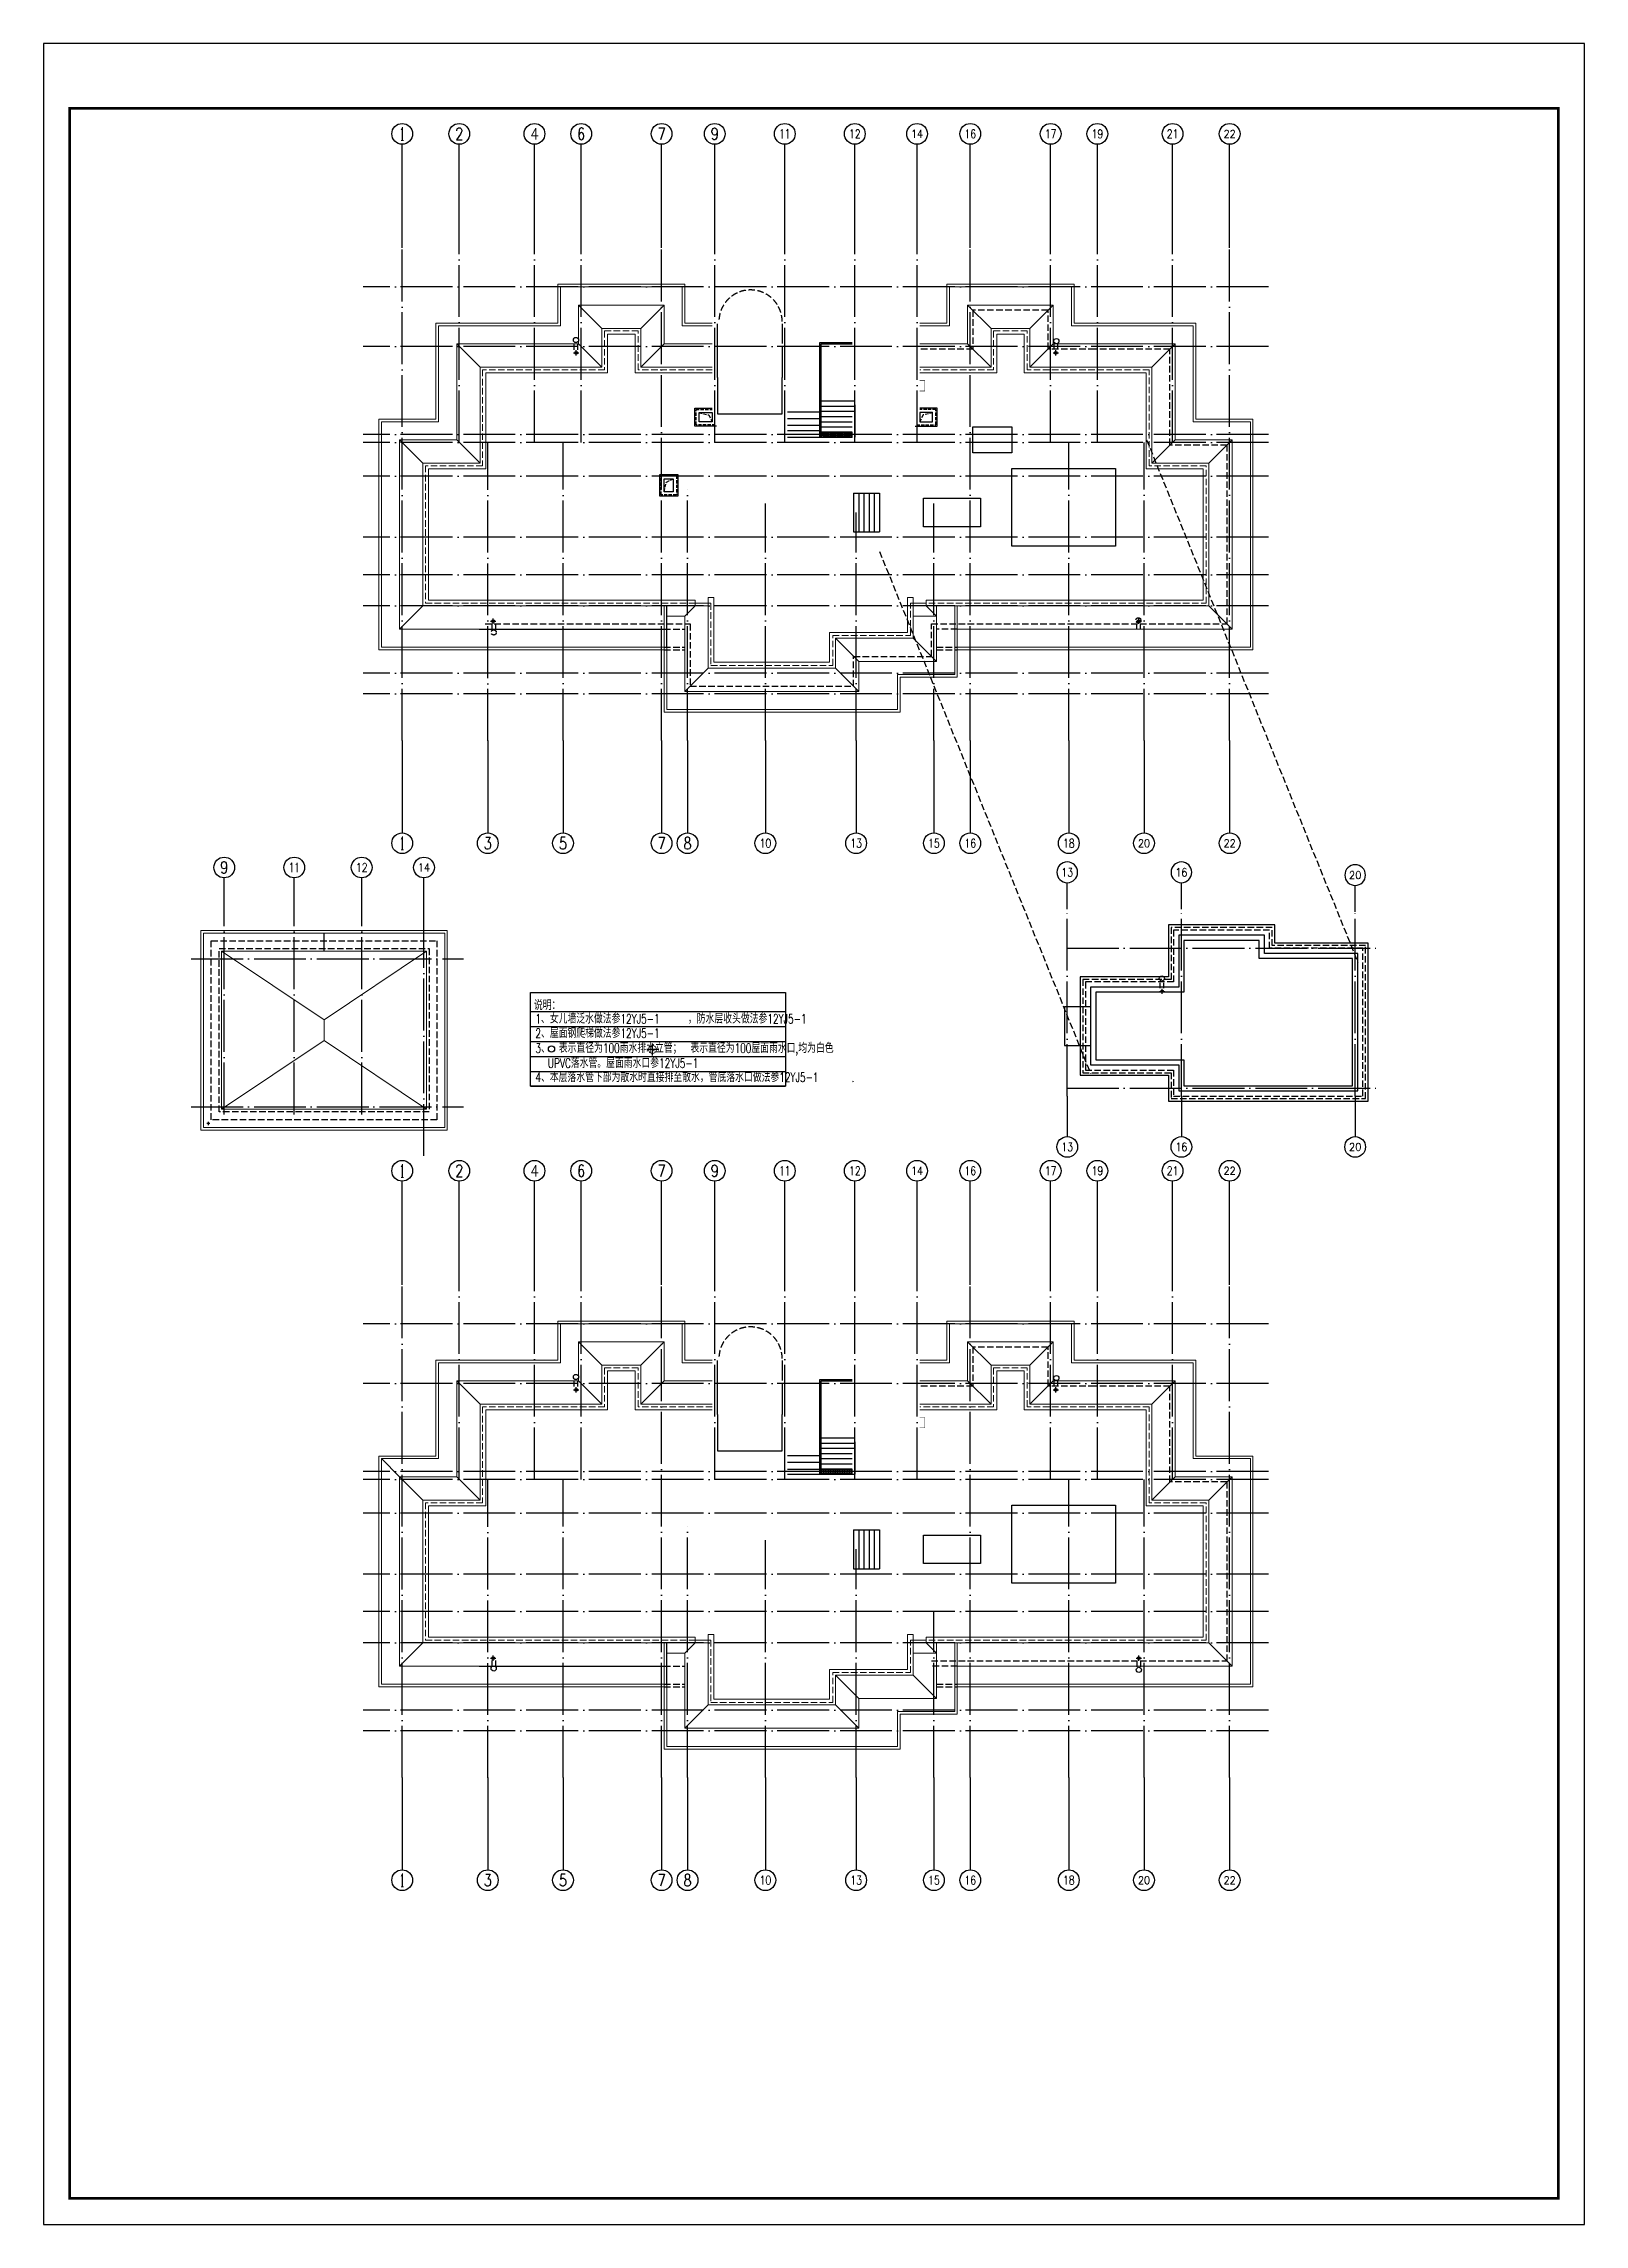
# Model space of a CAD drawing. Extents: x 115549 to 768939, y -502199 to 402497.
# Drawn here: x 181745 to 241145, y 31397 to 115497 of the extents above; entities that cross this region are included whole.
import ezdxf
from ezdxf.enums import TextEntityAlignment as Align

# ---------------------------------------------------------------- set-up
doc = ezdxf.new("R2010")
doc.units = 0
doc.header["$LTSCALE"] = 1000
doc.header["$MEASUREMENT"] = 0
for name, pattern in [('__DASH', [0.35, 0.25, -0.1]), ('DASH', [0.35, 0.25, -0.1]), ('DOTE', [2.42, 2, -0.2, 0.02, -0.2])]:
    doc.linetypes.add(name, pattern=pattern)
doc.layers.add('_0', color=7, linetype='Continuous', lineweight=9)
for name, color, linetype in [('AXIS', 3, 'Continuous'), ('AXIS_TEXT', 7, 'Continuous'), ('DIM_LEAD', 3, 'Continuous'), ('DOTE', 16, 'DOTE'), ('PM$0$AZ-WDPS', 4, 'Continuous'), ('PM$0$STAIR', 4, 'Continuous'), ('PM$0$WALL', 255, 'Continuous'), ('PUB_STRM', 4, 'Continuous'), ('PUB_TEXT', 7, 'Continuous'), ('PUB_TITLE', 4, 'Continuous'), ('roof', 5, 'Continuous'), ('建筑-排水', 4, 'Continuous'), ('建筑-构件', 11, 'Continuous'), ('排水', 4, 'Continuous'), ('梁', 4, 'Continuous'), ('看线', 163, 'Continuous'), ('窗口线', 7, 'Continuous'), ('线脚', 163, 'Continuous')]:
    doc.layers.add(name, color=color, linetype=linetype)
doc.styles.add('_TCH_AXIS', font='COMPLEX', dxfattribs={"bigfont": 'GBCBIG'})
doc.styles.add('COMPLEX', font='COMPLEX')
doc.styles.add('TXT', font='simplex.shx', dxfattribs={"width": 0.7, "height": 500, "bigfont": 'hztxt.shx'})

msp = doc.modelspace()

# ---------------------------------------------------------------- texts
at = {"layer": 'PUB_TEXT', "style": 'TXT', "width": 0.7}
for s, p in [('说明：', (200648.3, 78231.6)), ('2、屋面钢爬梯做法参12YJ5-1', (200705, 77155.5)), ('1、女儿墙泛水做法参12YJ5-1     ，防水层收头做法参12YJ5-1', (200705, 77710.9)), ('3、  表示直径为100雨水排水立管；  表示直径为100屋面雨水口,均为白色', (200705, 76578.3)), ('4、本层落水管下部为散水时直接排至散水，管底落水口做法参12YJ5-1      .', (200705, 75453.3)), ('UPVC落水管。屋面雨水口参12YJ5-1', (201185, 76001.1))]:
    msp.add_text(s, height=360, dxfattribs=at).set_placement(p)

# ---------------------------------------------------------------- blocks, each defined once
blk = doc.blocks.new('_AXISO')
blk.add_circle((0, 0), 0.5)
at = {"layer": 'AXIS_TEXT', "style": 'COMPLEX', "width": 1.041667}
blk.add_attdef('A', text='', height=0.56, dxfattribs=at).set_placement((-0.25, -0.28), (0.25, -0.28), align=Align.FIT)
blk = doc.blocks.new('雨水管')
at = {"layer": '建筑-排水'}
for p, q in [((273505, -588684), (273705, -588684)), ((273605, -588784), (273605, -588584))]:
    blk.add_line(p, q, dxfattribs=at)
blk.add_circle((273605, -588684), 50, dxfattribs=at)
blk = doc.blocks.new('esrtwrtwetwertw')
at = {"layer": '建筑-排水'}
for p in [(-80618, 445466), (-62126, 445466), (-83820, 435121), (-58929, 435121)]:
    blk.add_blockref('雨水管', p, dxfattribs=at)
blk = doc.blocks.new('Y6Y6TG')
at = {"layer": 'DIM_LEAD', "color": 6, "ltscale": 20, "const_width": 10}
blk.add_lwpolyline([(2047093, -434263, 1), (2046993, -434263, 1), (2047093, -434263, 1)], format="xyb", dxfattribs=at)
at = {"layer": 'DIM_LEAD', "color": 6, "ltscale": 20}
for points in [[(2047043, -434340), (2047043, -434185)], [(2047124, -434263), (2046970, -434263)]]:
    blk.add_lwpolyline(points, dxfattribs=at)

# ---------------------------------------------------------------- hatches: boundary and pattern name
at = {"layer": 'PM$0$AZ-WDPS'}
h = msp.add_hatch(dxfattribs=at)
h.set_pattern_fill('DOTS', color=256, scale=20)
h.set_pattern_definition([(0, (3365405.152, 1446348.65), (15.875, 31.75), [0, -31.75])])
h.paths.add_polyline_path([(211769.1, 100317.1), (212919.1, 100317.1), (212919.1, 100517.1), (211769.1, 100517.1)])
h = msp.add_hatch(dxfattribs=at)
h.set_pattern_fill('DOTS', color=256, scale=20)
h.set_pattern_definition([(0, (3365405.152, 1406359.396), (15.875, 31.75), [0, -31.75])])
h.paths.add_polyline_path([(211769.1, 60327.8), (212919.1, 60327.8), (212919.1, 60527.8), (211769.1, 60527.8)])

# ---------------------------------------------------------------- linework, layer by layer
at = {"color": 6}
for p, q in [((201669.1, 106117.1), (201669.1, 106117.1)), ((202369.1, 105417.1), (203269.1, 104517.1)), ((204769.1, 104517.1), (205669.1, 105417.1)), ((217369.1, 105417.1), (218269.1, 104517.1)), ((220669.1, 105417.1), (219769.1, 104517.1)), ((197669.1, 103917.1), (198569.1, 103017.1)), ((202369.1, 103917.1), (203269.1, 103017.1)), ((205669.1, 103917.1), (204769.1, 103017.1)), ((217369.1, 103917.1), (218269.1, 103017.1)), ((220669.1, 103917.1), (219769.1, 103017.1)), ((225369.1, 103917.1), (224469.1, 103017.1)), ((195469.1, 100217.1), (196369.1, 99317.1)), ((197669.1, 100217.1), (198569.1, 99317.1)), ((225369.1, 100217.1), (224469.1, 99317.1)), ((226669.1, 99317.1), (227569.1, 100217.1)), ((196369.1, 93817.1), (195469.1, 92917.1)), ((206469.1, 93417.1), (206869.1, 93817.1)), ((216169.1, 93417.1), (215769.1, 93817.1)), ((226669.1, 93817.1), (227569.1, 92917.1)), ((212269.1, 92567.2), (213169.1, 91667.2)), ((215269.1, 92567.2), (216169.1, 91667.2)), ((207369.1, 91417.1), (206469.1, 90517.1)), ((212269.1, 91417.1), (213169.1, 90517.1)), ((202369.1, 65427.8), (203269.1, 64527.8)), ((204769.1, 64527.8), (205669.1, 65427.8)), ((217369.1, 65427.8), (218269.1, 64527.8)), ((220669.1, 65427.8), (219769.1, 64527.8)), ((197669.1, 63927.8), (198569.1, 63027.8)), ((202369.1, 63927.8), (203269.1, 63027.8)), ((205669.1, 63927.8), (204769.1, 63027.8)), ((217369.1, 63927.8), (218269.1, 63027.8)), ((220669.1, 63927.8), (219769.1, 63027.8)), ((225369.1, 63927.8), (224469.1, 63027.8)), ((195469.1, 60227.8), (196369.1, 59327.8)), ((197669.1, 60227.8), (198569.1, 59327.8)), ((225369.1, 60227.8), (224469.1, 59327.8)), ((226669.1, 59327.8), (227569.1, 60227.8)), ((196369.1, 53827.8), (195469.1, 52927.8)), ((206469.1, 53427.8), (206869.1, 53827.8)), ((216169.1, 53427.8), (215769.1, 53827.8)), ((226669.1, 53827.8), (227569.1, 52927.8)), ((212269.1, 52577.9), (213169.1, 51677.9)), ((215269.1, 52577.9), (216169.1, 51677.9)), ((207369.1, 51427.8), (206469.1, 50527.8)), ((212269.1, 51427.8), (213169.1, 50527.8))]:
    msp.add_line(p, q, dxfattribs=at)
for p, q in [((212969.1, 98167), (213969.1, 98167)), ((212969.1, 96667), (213969.1, 96667)), ((221108.6, 78361.3), (222108.6, 78361.3)), ((221108.6, 76861.3), (222108.6, 76861.3)), ((195469.1, 60227.8), (194769.1, 60927.8)), ((212969.1, 58184.8), (213969.1, 58184.8)), ((212969.1, 56684.8), (213969.1, 56684.8))]:
    msp.add_line(p, q)
at = {"color": 6, "const_width": 1}
for points in [[(216669.1, 106117.1), (216669.1, 104617.1), (215519.1, 104617.1)], [(216669.1, 66127.8), (216669.1, 64627.8), (215519.1, 64627.8)]]:
    msp.add_lwpolyline(points, dxfattribs=at)
at = {"color": 0, "ltscale": 20, "const_width": 20}
for points in [[(215519.1, 102502.4), (215719.1, 102502.4), (215719.1, 102102.4), (215519.1, 102102.4)], [(215519.1, 62513.2), (215719.1, 62513.2), (215719.1, 62113.2), (215519.1, 62113.2)]]:
    msp.add_lwpolyline(points, dxfattribs=at)
for points in [[(207689.1, 100747.5), (206849.1, 100747.5), (206849.1, 101437.9), (207519.1, 101437.9)], [(215349.1, 100747.5), (216189.1, 100747.5), (216189.1, 101437.9), (215519.1, 101437.9)], [(212969.1, 98167), (212969.1, 96667)], [(213169.1, 98167), (213169.1, 96667)], [(213369.1, 98167), (213369.1, 96667)], [(213569.1, 98167), (213569.1, 96667)], [(213769.1, 98167), (213769.1, 96667)], [(213969.1, 98167), (213969.1, 96667)], [(221108.6, 78361.3), (221108.6, 76861.3)], [(212969.1, 58184.8), (212969.1, 56684.8)], [(213169.1, 58184.8), (213169.1, 56684.8)], [(213369.1, 58184.8), (213369.1, 56684.8)], [(213569.1, 58184.8), (213569.1, 56684.8)], [(213769.1, 58184.8), (213769.1, 56684.8)], [(213969.1, 58184.8), (213969.1, 56684.8)]]:
    msp.add_lwpolyline(points)
for points in [[(207019.1, 101267.9), (207519.1, 101267.9), (207519.1, 100917.5), (207019.1, 100917.5)], [(216019.1, 101267.9), (215519.1, 101267.9), (215519.1, 100917.5), (216019.1, 100917.5)], [(206189.5, 98887.1), (206189.5, 98047.1), (205499.1, 98047.1), (205499.1, 98887.1)], [(206019.5, 98717.1), (206019.5, 98217.1), (205669.1, 98217.1), (205669.1, 98717.1)], [(223069.1, 99116.7), (223069.1, 96116.7), (219069.1, 96116.7), (219069.1, 99116.7)], [(217869.1, 96867.3), (215669.1, 96867.3), (215669.1, 97967.3), (217869.1, 97967.3)], [(221708.6, 79511.4), (221708.6, 75711.4), (225108.7, 75711.4), (225108.7, 74711.4), (232808.7, 74711.4), (232808.7, 80811.4), (229208.7, 80811.4), (229208.7, 81511.4), (225108.6, 81511.4), (225108.6, 79511.4)], [(222108.6, 79111.4), (222108.6, 76111.4), (225508.7, 76111.4), (225508.7, 75111.4), (232408.7, 75111.4), (232408.7, 80411.4), (228808.7, 80411.4), (228808.7, 81111.4), (225508.6, 81111.4), (225508.6, 79111.4)], [(222308.6, 78911.4), (222308.6, 76311.4), (225708.7, 76311.4), (225708.7, 75311.4), (232208.7, 75311.4), (232208.7, 80211.4), (228608.7, 80211.4), (228608.7, 80911.4), (225708.6, 80911.4), (225708.6, 78911.4)], [(223069.1, 59127.5), (223069.1, 56127.5), (219069.1, 56127.5), (219069.1, 59127.5)], [(217869.1, 56878.1), (215669.1, 56878.1), (215669.1, 57978.1), (217869.1, 57978.1)]]:
    msp.add_lwpolyline(points, close=True)
at = {"color": 6, "linetype": '__DASH'}
for points in [[(224269.1, 100217.1), (232408.7, 80075.4)], [(213969.1, 95917.1), (222108.6, 75775.4)]]:
    msp.add_lwpolyline(points, dxfattribs=at)
at = {"linetype": '__DASH'}
for points in [[(221808.6, 79411.4), (221808.6, 75811.4), (225208.7, 75811.4), (225208.7, 74811.4), (232708.7, 74811.4), (232708.7, 80711.4), (229108.7, 80711.4), (229108.7, 81411.4), (225208.6, 81411.4), (225208.6, 79411.4)], [(221908.6, 79311.4), (221908.6, 75911.4), (225308.7, 75911.4), (225308.7, 74911.4), (232608.7, 74911.4), (232608.7, 80611.4), (229008.7, 80611.4), (229008.7, 81311.4), (225308.6, 81311.4), (225308.6, 79311.4)]]:
    msp.add_lwpolyline(points, close=True, dxfattribs=at)
at = {"linetype": 'DASH'}
for centre in [(208999.1, 104777.1), (208999.1, 64787.8)]:
    msp.add_arc(centre, 1220, 0, 180, dxfattribs=at)
at = {"layer": '_0', "color": 0}
for p, q in [((220669.1, 105417.1), (217369.1, 105417.1)), ((217369.1, 105417.1), (217369.1, 103917.1)), ((220669.1, 103917.1), (220669.1, 105417.1)), ((217369.1, 103917.1), (215519.1, 103917.1)), ((225369.1, 103917.1), (220669.1, 103917.1)), ((225369.1, 100217.1), (225369.1, 103917.1)), ((227569.1, 100217.1), (225369.1, 100217.1)), ((227569.1, 92917), (227569.1, 100217.1)), ((205669.1, 93817.1), (205669.1, 92117.1)), ((205669.1, 93817.1), (205769.1, 93817.1)), ((205769.1, 93417.1), (206469.1, 93417.1)), ((206469.1, 93417.1), (206469.1, 90517.1)), ((207369.1, 93817.1), (207369.1, 94137.1)), ((215269.1, 94137), (215269.1, 93917)), ((215269.1, 93417.1), (216169.1, 93417.1)), ((215769.1, 94037), (215769.1, 93817)), ((216169.1, 91667.2), (216169.1, 93817)), ((216869.1, 92117), (216869.1, 93817)), ((216969.1, 92117), (216969.1, 93817)), ((216969.1, 92117), (216969.1, 93817)), ((216169.1, 91667.2), (216169.1, 92917)), ((216969.1, 92917), (227569.1, 92917)), ((213169.1, 90517.1), (213169.1, 91667.2)), ((213169.1, 91667.2), (216169.1, 91667.2)), ((206469.1, 90517.1), (213169.1, 90517.1)), ((188608.1, 80498.8), (192558.1, 77848.8)), ((192558.1, 77848.8), (196508.1, 80498.8)), ((192558.1, 77848.8), (192558.1, 77048.8)), ((192558.1, 77048.8), (188608.1, 74398.8)), ((192558.1, 77048.8), (196508.1, 74398.8)), ((220669.1, 65427.8), (217369.1, 65427.8)), ((217369.1, 65427.8), (217369.1, 63927.8)), ((220669.1, 63927.8), (220669.1, 65427.8)), ((217369.1, 63927.8), (215519.1, 63927.8)), ((225369.1, 63927.8), (220669.1, 63927.8)), ((225369.1, 60227.8), (225369.1, 63927.8)), ((227569.1, 60227.8), (225369.1, 60227.8)), ((227569.1, 52927.8), (227569.1, 60227.8)), ((205669.1, 53827.8), (205669.1, 52127.8)), ((205669.1, 53827.8), (205769.1, 53827.8)), ((207369.1, 53827.8), (207369.1, 54147.8)), ((215269.1, 53827.8), (215269.1, 54147.8)), ((215769.1, 54047.8), (215769.1, 53827.8)), ((216169.1, 51677.9), (216169.1, 53827.8)), ((216869.1, 52127.8), (216869.1, 53827.8)), ((216969.1, 52127.8), (216969.1, 53827.8)), ((205769.1, 53427.8), (206469.1, 53427.8)), ((206469.1, 53427.8), (206469.1, 50527.8)), ((215269.1, 53427.8), (216169.1, 53427.8)), ((216969.1, 52927.8), (227569.1, 52927.8)), ((213169.1, 50527.8), (213169.1, 51677.9)), ((213169.1, 51677.9), (216169.1, 51677.9)), ((206469.1, 50527.8), (213169.1, 50527.8))]:
    msp.add_line(p, q, dxfattribs=at)
at = {"layer": '_0', "color": 0, "linetype": '__DASH'}
for p, q in [((206869.1, 93817.1), (206869.1, 94037.1)), ((206869.1, 53827.8), (206869.1, 54047.8))]:
    msp.add_line(p, q, dxfattribs=at)
at = {"layer": '_0', "color": 0}
for points in [[(207519.1, 104717.1), (206469.1, 104717.1), (206469.1, 106217.1), (201569.1, 106217.1), (201569.1, 104717.1), (196869.1, 104717.1), (196869.1, 101017.1), (194669.1, 101017.1), (194669.1, 92117.1), (205669.1, 92117.1), (205669.1, 89717.1), (214769.1, 89717.1), (214769.1, 91067.2), (216969.1, 91067.2), (216969.1, 92117), (228369.1, 92117), (228369.1, 101017.1), (226169.1, 101017.1), (226169.1, 104717.1), (221469.1, 104717.1), (221469.1, 106217.1), (216569.1, 106217.1)], [(207519.1, 104617.1), (206369.1, 104617.1), (206369.1, 106117.1), (201669.1, 106117.1), (201669.1, 104617.1), (196969.1, 104617.1), (196969.1, 100917.1), (194769.1, 100917.1), (194769.1, 92217.1), (205669.1, 92217.1)], [(205769.1, 92217.1), (205769.1, 92217.1), (205769.1, 89817.1), (214669.1, 89817.1), (214669.1, 91167.2), (216869.1, 91167.2), (216869.1, 92217), (228269.1, 92217), (228269.1, 100917.1), (226069.1, 100917.1), (226069.1, 104617.1), (221369.1, 104617.1), (221369.1, 106117.1), (216669.1, 106117.1), (216669.1, 104617.1), (215519.1, 104617.1)], [(216569.1, 106217.1), (216569.1, 104717.1), (215519.1, 104717.1)], [(207519.1, 103917.1), (205669.1, 103917.1), (205669.1, 105417.1), (202369.1, 105417.1), (202369.1, 103917.1), (197669.1, 103917.1), (197669.1, 100217.1), (195469.1, 100217.1), (195469.1, 92917.1), (205669.1, 92917.1)], [(207519.1, 103017.1), (204769.1, 103017.1), (204769.1, 104517.1), (203269.1, 104517.1), (203269.1, 103017.1), (198569.1, 103017.1), (198569.1, 99317.1), (196369.1, 99317.1), (196369.1, 93817.1), (206869.1, 93817.1)], [(207519.1, 102797.1), (204549.1, 102797.1), (204549.1, 104297.1), (203489.1, 104297.1), (203489.1, 102797.1), (198789.1, 102797.1), (198789.1, 99097.1), (196589.1, 99097.1), (196589.1, 94037.1), (206869.1, 94037.1)], [(207369.1, 93817.1), (207369.1, 93817.1), (207369.1, 91417.1), (212269.1, 91417.1), (212269.1, 92567.2), (215269.1, 92567.2), (215269.1, 93817), (226669.1, 93817), (226669.1, 99317.1), (224469.1, 99317.1), (224469.1, 103017.1), (219769.1, 103017.1), (219769.1, 104517.1), (218269.1, 104517.1), (218269.1, 103017.1), (215519.1, 103017.1)], [(215769.1, 94037), (226449.1, 94037), (226449.1, 99097.1), (224249.1, 99097.1), (224249.1, 102797.1), (219549.1, 102797.1), (219549.1, 104297.1), (218489.1, 104297.1), (218489.1, 102797.1), (215519.1, 102797.1)], [(207369.1, 94137.1), (207589.1, 94137.1), (207589.1, 91637.1), (212049.1, 91637.1), (212049.1, 92787.2), (215049.1, 92787.2), (215049.1, 94137), (215269.1, 94137)], [(207519.1, 64727.8), (206469.1, 64727.8), (206469.1, 66227.8), (201569.1, 66227.8), (201569.1, 64727.8), (196869.1, 64727.8), (196869.1, 61027.8), (194669.1, 61027.8), (194669.1, 52127.8), (205669.1, 52127.8), (205669.1, 49727.8), (214769.1, 49727.8), (214769.1, 51077.9), (216969.1, 51077.9), (216969.1, 52127.8), (228369.1, 52127.8), (228369.1, 61027.8), (226169.1, 61027.8), (226169.1, 64727.8), (221469.1, 64727.8), (221469.1, 66227.8), (216569.1, 66227.8)], [(207519.1, 64627.8), (206369.1, 64627.8), (206369.1, 66127.8), (201669.1, 66127.8), (201669.1, 64627.8), (196969.1, 64627.8), (196969.1, 60927.8), (194769.1, 60927.8), (194769.1, 52227.8), (205669.1, 52227.8)], [(205769.1, 52227.8), (205769.1, 52227.8), (205769.1, 49827.8), (214669.1, 49827.8), (214669.1, 51177.9), (216869.1, 51177.9), (216869.1, 52227.8), (228269.1, 52227.8), (228269.1, 60927.8), (226069.1, 60927.8), (226069.1, 64627.8), (221369.1, 64627.8), (221369.1, 66127.8), (216669.1, 66127.8), (216669.1, 64627.8), (215519.1, 64627.8)], [(216569.1, 66227.8), (216569.1, 64727.8), (215519.1, 64727.8)], [(207519.1, 63927.8), (205669.1, 63927.8), (205669.1, 65427.8), (202369.1, 65427.8), (202369.1, 63927.8), (197669.1, 63927.8), (197669.1, 60227.8), (195469.1, 60227.8), (195469.1, 52927.8), (205669.1, 52927.8)], [(207519.1, 63027.8), (204769.1, 63027.8), (204769.1, 64527.8), (203269.1, 64527.8), (203269.1, 63027.8), (198569.1, 63027.8), (198569.1, 59327.8), (196369.1, 59327.8), (196369.1, 53827.8), (206869.1, 53827.8)], [(207519.1, 62807.8), (204549.1, 62807.8), (204549.1, 64307.8), (203489.1, 64307.8), (203489.1, 62807.8), (198789.1, 62807.8), (198789.1, 59107.8), (196589.1, 59107.8), (196589.1, 54047.8), (206869.1, 54047.8)], [(207369.1, 53827.8), (207369.1, 53827.8), (207369.1, 51427.8), (212269.1, 51427.8), (212269.1, 52577.9), (215269.1, 52577.9), (215269.1, 53827.8), (226669.1, 53827.8), (226669.1, 59327.8), (224469.1, 59327.8), (224469.1, 63027.8), (219769.1, 63027.8), (219769.1, 64527.8), (218269.1, 64527.8), (218269.1, 63027.8), (215519.1, 63027.8)], [(215769.1, 54047.8), (226449.1, 54047.8), (226449.1, 59107.8), (224249.1, 59107.8), (224249.1, 62807.8), (219549.1, 62807.8), (219549.1, 64307.8), (218489.1, 64307.8), (218489.1, 62807.8), (215519.1, 62807.8)], [(207369.1, 54147.8), (207589.1, 54147.8), (207589.1, 51647.8), (212049.1, 51647.8), (212049.1, 52797.9), (215049.1, 52797.9), (215049.1, 54147.8), (215269.1, 54147.8)]]:
    msp.add_lwpolyline(points, dxfattribs=at)
at = {"layer": '_0', "color": 0, "linetype": '__DASH'}
for points in [[(207519.1, 102917.1), (204669.1, 102917.1), (204669.1, 104417.1), (203369.1, 104417.1), (203369.1, 102917.1), (198669.1, 102917.1), (198669.1, 99217.1), (196469.1, 99217.1), (196469.1, 93917.1), (207469.1, 93917.1), (207469.1, 91517.1), (212169.1, 91517.1), (212169.1, 92667.2), (215169.1, 92667.2), (215169.1, 93917), (226569.1, 93917), (226569.1, 99217.1), (224369.1, 99217.1), (224369.1, 102917.1), (219669.1, 102917.1), (219669.1, 104417.1), (218369.1, 104417.1), (218369.1, 102917.1), (215519.1, 102917.1)], [(207519.1, 62927.8), (204669.1, 62927.8), (204669.1, 64427.8), (203369.1, 64427.8), (203369.1, 62927.8), (198669.1, 62927.8), (198669.1, 59227.8), (196469.1, 59227.8), (196469.1, 53927.8), (207469.1, 53927.8), (207469.1, 51527.8), (212169.1, 51527.8), (212169.1, 52677.9), (215169.1, 52677.9), (215169.1, 53927.8), (226569.1, 53927.8), (226569.1, 59227.8), (224369.1, 59227.8), (224369.1, 62927.8), (219669.1, 62927.8), (219669.1, 64427.8), (218369.1, 64427.8), (218369.1, 62927.8), (215519.1, 62927.8)]]:
    msp.add_lwpolyline(points, dxfattribs=at)
at = {"layer": '_0', "color": 0}
for points in [[(206869.1, 93817.1), (207369.1, 93817.1), (207369.1, 93917.1), (206869.1, 93917.1)], [(215269.1, 93817), (215769.1, 93817), (215769.1, 93917), (215269.1, 93917)], [(187808.1, 81298.8), (197308.1, 81298.8), (197308.1, 73598.8), (187808.1, 73598.8)], [(187908.1, 81198.8), (197208.1, 81198.8), (197208.1, 73698.8), (187908.1, 73698.8)], [(188608.1, 80498.8), (196508.1, 80498.8), (196508.1, 74398.8), (188608.1, 74398.8)], [(206869.1, 53827.8), (207369.1, 53827.8), (207369.1, 53927.8), (206869.1, 53927.8)], [(215269.1, 53827.8), (215769.1, 53827.8), (215769.1, 53927.8), (215269.1, 53927.8)]]:
    msp.add_lwpolyline(points, close=True, dxfattribs=at)
at = {"layer": 'AXIS'}
for p, q in [((195569.1, 107617.1), (195569.1, 111617.1)), ((197769.1, 107617.1), (197769.1, 111617.1)), ((200669.1, 107617.1), (200669.1, 111617.1)), ((202469.1, 107617.1), (202469.1, 111617.1)), ((205569.1, 107617.1), (205569.1, 111617.1)), ((207619.1, 107617.1), (207619.1, 111617.1)), ((210319.1, 107617.1), (210319.1, 111617.1)), ((213019.1, 107617.1), (213019.1, 111617.1)), ((215419.1, 107617.1), (215419.1, 111617.1)), ((217469.1, 107617.1), (217469.1, 111617.1)), ((220569.1, 107617), (220569.1, 111617)), ((222369.1, 107617), (222369.1, 111617)), ((225269.1, 107617), (225269.1, 111617)), ((227469.1, 107617), (227469.1, 111617)), ((195569.1, 88617.1), (195569.1, 85060.6)), ((198869.1, 88617.1), (198869.1, 85060.6)), ((201769.1, 88617.1), (201769.1, 85060.6)), ((205569.1, 88617.1), (205569.1, 85060.6)), ((206569.1, 88617.1), (206569.1, 85060.6)), ((209569.1, 88617.1), (209569.1, 85060.6)), ((213069.1, 88617.1), (213069.1, 85060.6)), ((216069.1, 88617.1), (216069.1, 85060.6)), ((217469.1, 88617.1), (217469.1, 85060.6)), ((221269.1, 88617), (221269.1, 85060.6)), ((224169.1, 88617.3), (224169.1, 85060.9)), ((227469.1, 88617), (227469.1, 85060.6)), ((188708.1, 81698.8), (188708.1, 83325)), ((191408.1, 81698.8), (191408.1, 83325)), ((194008.1, 81698.8), (194008.1, 83325)), ((196408.1, 81698.8), (196408.1, 83325)), ((221208.7, 82118.9), (221208.7, 83139)), ((225608.7, 82118.8), (225608.7, 83139)), ((232308.7, 82011.4), (232308.7, 83031.5)), ((221208.7, 74910.1), (221208.7, 73347.9)), ((225608.7, 74910.1), (225608.7, 73347.9)), ((232308.7, 74910.1), (232308.7, 73347.9)), ((195569.1, 67627.8), (195569.1, 71627.8)), ((197769.1, 67627.8), (197769.1, 71627.8)), ((200669.1, 67627.8), (200669.1, 71627.8)), ((202469.1, 67627.8), (202469.1, 71627.8)), ((205569.1, 67627.8), (205569.1, 71627.8)), ((207619.1, 67627.8), (207619.1, 71627.8)), ((210319.1, 67627.8), (210319.1, 71627.8)), ((213019.1, 67627.8), (213019.1, 71627.8)), ((215419.1, 67627.8), (215419.1, 71627.8)), ((217469.1, 67627.8), (217469.1, 71627.8)), ((220569.1, 67627.8), (220569.1, 71627.8)), ((222369.1, 67627.8), (222369.1, 71627.8)), ((225269.1, 67627.8), (225269.1, 71627.8)), ((227469.1, 67627.8), (227469.1, 71627.8)), ((195569.1, 48627.8), (195569.1, 45071.4)), ((198869.1, 48627.8), (198869.1, 45071.4)), ((201769.1, 48627.8), (201769.1, 45071.4)), ((205569.1, 48627.8), (205569.1, 45071.4)), ((206569.1, 48627.8), (206569.1, 45071.4)), ((209569.1, 48627.8), (209569.1, 45071.4)), ((213069.1, 48627.8), (213069.1, 45071.4)), ((216069.1, 48627.8), (216069.1, 45071.4)), ((217469.1, 48627.8), (217469.1, 45071.4)), ((221269.1, 48627.8), (221269.1, 45071.4)), ((224169.1, 48627.8), (224169.1, 45071.4)), ((227469.1, 48627.8), (227469.1, 45071.4))]:
    msp.add_line(p, q, dxfattribs=at)
at = {"layer": 'DIM_LEAD', "color": 6, "ltscale": 20}
msp.add_lwpolyline([(200509.9, 78905.1), (210349.9, 78905.1), (210349.9, 75286.1), (200509.9, 75286.1)], close=True, dxfattribs=at)
for points in [[(200509.9, 78171.9), (210349.9, 78171.9)], [(200509.9, 77594.7), (210349.9, 77594.7)], [(200509.9, 77017.6), (210349.9, 77017.6)], [(200509.9, 76440.4), (210349.9, 76440.4)], [(200509.9, 75863.2), (210349.9, 75863.2)], [(200509.9, 75286.1), (210349.9, 75286.1)]]:
    msp.add_lwpolyline(points, dxfattribs=at)
at = {"layer": 'DOTE'}
for p, q in [((195569.1, 88617.1), (195569.1, 107617.1)), ((197769.1, 100117.1), (197769.1, 107617.1)), ((200669.1, 100117.1), (200669.1, 107617.1)), ((202469.1, 100117.1), (202469.1, 107617.1)), ((205569.1, 88617.2), (205569.1, 107617.2)), ((207619.1, 100117.1), (207619.1, 107617.1)), ((210319.1, 100117.1), (210319.1, 107617.1)), ((213019.1, 100117.1), (213019.1, 107617.1)), ((215419.1, 100117.1), (215419.1, 107617.1)), ((217469.1, 88617.3), (217469.1, 107617.3)), ((220569.1, 100117.1), (220569.1, 107617.1)), ((222369.1, 100117.1), (222369.1, 107617.1)), ((225269.1, 100117.1), (225269.1, 107617.1)), ((227469.1, 88617.4), (227469.1, 107617.4)), ((228969.1, 106117.1), (194069.1, 106117.1)), ((228969.1, 103817.1), (194069.1, 103817.1)), ((228969.1, 100417.1), (194069.1, 100417.1)), ((228969.1, 100117.1), (194069.1, 100117.1)), ((198869.1, 88612.4), (198869.1, 100117.1)), ((201769.1, 88617.1), (201769.1, 100117.1)), ((221269.1, 88617.3), (221269.1, 100117.1)), ((224169.1, 88617.3), (224169.1, 100117.1)), ((228969.1, 98817.1), (194069.1, 98817.1)), ((206569.1, 88617.2), (206569.1, 98303.9)), ((209569.1, 88617.2), (209569.1, 97767.1)), ((216069.1, 88617.3), (216069.1, 97767.1)), ((213069.1, 88617.2), (213069.1, 97417)), ((228969.1, 96467.1), (194069.1, 96467.1)), ((228969.1, 95017.1), (194069.1, 95017.1)), ((228969.1, 93817.1), (194069.1, 93817.1)), ((228969.1, 91217.1), (194069.1, 91217.1)), ((228969.1, 90417.1), (194069.1, 90417.1)), ((188708.1, 74198.8), (188708.1, 81698.8)), ((191408.1, 74198.8), (191408.1, 81698.8)), ((194008.1, 74198.8), (194008.1, 81698.8)), ((196408.1, 72601.1), (196408.1, 81698.8)), ((221208.7, 74910.1), (221208.7, 82118.8)), ((225608.7, 74910.1), (225608.7, 82118.8)), ((232308.7, 74910.1), (232308.7, 82118.8)), ((187439.4, 80198.8), (197932.3, 80198.8)), ((221203.3, 80611.4), (233218.3, 80611.4)), ((221203.3, 75211.4), (233255.1, 75211.4)), ((187439.4, 74498.8), (197932.3, 74498.8)), ((195569.1, 48627.8), (195569.1, 67627.8)), ((197769.1, 60127.8), (197769.1, 67627.8)), ((200669.1, 60127.8), (200669.1, 67627.8)), ((202469.1, 60127.8), (202469.1, 67627.8)), ((205569.1, 48627.9), (205569.1, 67627.9)), ((207619.1, 60127.8), (207619.1, 67627.8)), ((210319.1, 60127.8), (210319.1, 67627.8)), ((213019.1, 60127.8), (213019.1, 67627.8)), ((215419.1, 60127.8), (215419.1, 67627.8)), ((217469.1, 48628), (217469.1, 67628)), ((220569.1, 60127.8), (220569.1, 67627.8)), ((222369.1, 60127.8), (222369.1, 67627.8)), ((225269.1, 60127.8), (225269.1, 67627.8)), ((227469.1, 48628.1), (227469.1, 67628.1)), ((228969.1, 66127.8), (194069.1, 66127.8)), ((228969.1, 63827.8), (194069.1, 63827.8)), ((228969.1, 60427.8), (194069.1, 60427.8)), ((228969.1, 60127.8), (194069.1, 60127.8)), ((198869.1, 48623.1), (198869.1, 60127.8)), ((201769.1, 48627.9), (201769.1, 60127.8)), ((221269.1, 48628.1), (221269.1, 60127.8)), ((224169.1, 48628.1), (224169.1, 60127.8)), ((224169.1, 48628.1), (224169.1, 60127.8)), ((228969.1, 58827.8), (194069.1, 58827.8)), ((206569.1, 48627.9), (206569.1, 58314.7)), ((209569.1, 48627.9), (209569.1, 57777.8)), ((213069.1, 48628), (213069.1, 57434.8)), ((228969.1, 56477.8), (194069.1, 56477.8)), ((228969.1, 55027.8), (194069.1, 55027.8)), ((216069.1, 48628), (216069.1, 55027.8)), ((228969.1, 53827.8), (194069.1, 53827.8)), ((228969.1, 51227.8), (194069.1, 51227.8)), ((228969.1, 50427.8), (194069.1, 50427.8))]:
    msp.add_line(p, q, dxfattribs=at)
at = {"layer": 'PM$0$AZ-WDPS'}
for points in [[(211719.1, 100317.1), (212919.1, 100317.1), (212919.1, 100517.1), (211719.1, 100517.1)], [(211719.1, 60327.8), (212919.1, 60327.8), (212919.1, 60527.8), (211719.1, 60527.8)]]:
    msp.add_lwpolyline(points, close=True, dxfattribs=at)
at = {"layer": 'PM$0$STAIR'}
for p, q in [((211669.1, 100317.1), (211669.1, 103967.1)), ((211669.1, 103967.1), (212919.1, 103967.1)), ((211719.1, 100317.1), (211719.1, 103917.1)), ((211719.1, 103917.1), (212919.1, 103917.1)), ((210419.1, 101297.1), (211669.1, 101297.1)), ((210419.1, 101037.1), (211669.1, 101037.1)), ((211669.1, 101717.1), (211669.1, 101717.1)), ((211719.1, 101717.1), (213019.1, 101717.1)), ((211719.1, 101517.1), (213019.1, 101517.1)), ((211719.1, 101317.1), (213019.1, 101317.1)), ((211719.1, 101117.1), (212919.1, 101117.1)), ((213019.1, 101117.1), (213019.1, 101117.1)), ((210419.1, 100777.1), (211669.1, 100777.1)), ((210419.1, 100577.1), (211669.1, 100577.1)), ((210419.1, 100317.1), (211669.1, 100317.1)), ((211669.1, 100317.1), (212919.1, 100317.1)), ((211719.1, 100917.1), (212919.1, 100917.1)), ((211719.1, 100717.1), (212919.1, 100717.1)), ((211719.1, 100517.1), (212919.1, 100517.1)), ((213019.1, 100917.1), (213019.1, 100917.1)), ((213019.1, 100717.1), (213019.1, 100717.1)), ((213019.1, 100517.1), (213019.1, 100517.1)), ((213019.1, 100317.1), (213019.1, 100317.1)), ((211669.1, 60327.8), (211669.1, 63977.8)), ((211669.1, 63977.8), (212919.1, 63977.8)), ((211719.1, 60327.8), (211719.1, 63927.8)), ((211719.1, 63927.8), (212919.1, 63927.8)), ((211669.1, 61727.8), (213019.1, 61727.8)), ((211719.1, 61527.8), (213019.1, 61527.8)), ((210419.1, 61047.8), (211669.1, 61047.8)), ((210419.1, 60787.8), (211669.1, 60787.8)), ((211719.1, 61327.8), (213019.1, 61327.8)), ((211719.1, 61127.8), (212919.1, 61127.8)), ((211719.1, 60927.8), (212919.1, 60927.8)), ((211719.1, 60727.8), (212919.1, 60727.8)), ((213019.1, 61127.8), (213019.1, 61127.8)), ((213019.1, 60927.8), (213019.1, 60927.8)), ((213019.1, 60727.8), (213019.1, 60727.8)), ((210419.1, 60527.8), (211669.1, 60527.8)), ((210419.1, 60327.8), (211669.1, 60327.8)), ((211669.1, 60327.8), (213019.1, 60327.8)), ((211719.1, 60527.8), (212919.1, 60527.8)), ((213019.1, 60527.8), (213019.1, 60527.8))]:
    msp.add_line(p, q, dxfattribs=at)
at = {"layer": 'PM$0$WALL'}
for p, q in [((213019.1, 101567.1), (213019.1, 100317.1)), ((213019.1, 61577.8), (213019.1, 60327.8))]:
    msp.add_line(p, q, dxfattribs=at)
at = {"layer": 'PUB_STRM', "linetype": 'DASH'}
for p, q in [((202199.1, 103694.6), (202199.1, 103894.6)), ((202199.1, 103694.6), (202199.1, 103894.6)), ((202339.1, 103694.6), (202339.1, 103894.6)), ((202339.1, 103694.6), (202339.1, 103894.6)), ((220707.5, 103697.4), (220707.5, 103897.4)), ((220847.5, 103697.4), (220847.5, 103897.4)), ((199022.9, 93127.5), (199022.9, 92927.5)), ((199022.9, 93127.5), (199022.9, 92927.5)), ((199162.9, 93127.5), (199162.9, 92927.5)), ((199162.9, 93127.5), (199162.9, 92927.5)), ((223877.8, 93099.4), (223877.8, 92899.4)), ((223877.8, 93099.4), (223877.8, 92899.4)), ((224017.8, 93099.4), (224017.8, 92899.4)), ((224017.8, 93099.4), (224017.8, 92899.4)), ((224788.3, 79072.5), (224788.3, 79272.5)), ((224788.3, 79072.5), (224788.3, 79272.5)), ((224928.3, 79072.5), (224928.3, 79272.5)), ((202199.1, 63705.3), (202199.1, 63905.3)), ((202199.1, 63705.3), (202199.1, 63905.3)), ((202339.1, 63705.3), (202339.1, 63905.3)), ((202339.1, 63705.3), (202339.1, 63905.3)), ((220707.5, 63708.1), (220707.5, 63908.1)), ((220847.5, 63708.1), (220847.5, 63908.1)), ((199022.9, 53138.3), (199022.9, 52938.3)), ((199022.9, 53138.3), (199022.9, 52938.3)), ((199162.9, 53138.3), (199162.9, 52938.3)), ((199162.9, 53138.3), (199162.9, 52938.3)), ((223896.7, 53104.7), (223896.7, 52904.7)), ((223896.7, 53104.7), (223896.7, 52904.7)), ((224036.7, 53104.7), (224036.7, 52904.7)), ((224036.7, 53104.7), (224036.7, 52904.7))]:
    msp.add_line(p, q, dxfattribs=at)
at = {"layer": 'PUB_STRM'}
for centre in [(202269.1, 104066.8), (220789.7, 104024.6), (224858.3, 79444.8), (202269.1, 64077.6), (220789.7, 64035.3), (199096.3, 52837.3), (223969.9, 52780.2)]:
    msp.add_circle(centre, 100, dxfattribs=at)
at = {"layer": 'PUB_STRM', "linetype": '__DASH'}
for centre in [(223951.1, 93257.4), (199096.3, 92790.5)]:
    msp.add_circle(centre, 100, dxfattribs=at)
at = {"layer": 'PUB_TITLE'}
msp.add_lwpolyline([(181745.2, 31397.5), (241145.2, 31397.5), (241145.2, 115497.5), (181745.2, 115497.5)], close=True, dxfattribs=at)
at = {"layer": 'PUB_TITLE', "const_width": 100}
msp.add_lwpolyline([(182745.2, 32397.5), (240145.2, 32397.5), (240145.2, 112997.5), (182745.2, 112997.5)], close=True, dxfattribs=at)
at = {"layer": 'roof', "color": 6, "ltscale": 0.8}
msp.add_lwpolyline([(192558, 80498.8), (192558.1, 81198.8)], dxfattribs=at)
at = {"layer": '建筑-构件', "linetype": 'DASH', "ltscale": 0.5}
for points in [[(207639.1, 100797.5), (206899.1, 100797.5), (206899.1, 101387.9), (207519.1, 101387.9)], [(207014.2, 101260.4), (207388.8, 101176), (207519.1, 100917.1)], [(215399.1, 100797.5), (216139.1, 100797.5), (216139.1, 101387.9), (215519.1, 101387.9)], [(216023.9, 101260.4), (215649.3, 101176), (215519.1, 100917.1)], [(205669.1, 98217.1), (205758.8, 98590.4), (206019.5, 98717.1)]]:
    msp.add_lwpolyline(points, dxfattribs=at)
msp.add_lwpolyline([(206139.5, 98837.1), (206139.5, 98097.1), (205549.1, 98097.1), (205549.1, 98837.1)], close=True, dxfattribs=at)
at = {"layer": '排水', "ltscale": 20}
msp.add_circle((201323.9, 76726.1), 120, dxfattribs=at)
at = {"layer": '梁'}
for p, q in [((198535.4, 92917.1), (205669.1, 92917.1)), ((198535.4, 52927.8), (205669.1, 52927.8))]:
    msp.add_line(p, q, dxfattribs=at)
at = {"layer": '梁', "linetype": '__DASH'}
for p, q in [((205669.1, 92917.1), (206469.1, 92917.1)), ((216969.1, 92917), (216169.1, 92917)), ((205669.1, 92217.1), (206469.1, 92217.1)), ((205669.1, 92117.1), (206469.1, 92117.1)), ((216169.1, 92217), (216969.1, 92217)), ((216169.1, 92117), (216969.1, 92117)), ((205669.1, 52927.8), (206469.1, 52927.8)), ((205669.1, 52227.8), (206469.1, 52227.8)), ((216969.1, 52927.8), (215969.1, 52927.8)), ((216169.1, 52227.8), (216969.1, 52227.8)), ((205669.1, 52127.8), (206469.1, 52127.8)), ((216169.1, 52127.8), (216969.1, 52127.8))]:
    msp.add_line(p, q, dxfattribs=at)
at = {"layer": '梁', "linetype": '__DASH', "const_width": 1}
for points in [[(207519.1, 103917.1), (205669.1, 103917.1), (205669.1, 105417.1), (202369.1, 105417.1), (202369.1, 103917.1), (200769.1, 103917.1), (200769.1, 103917.1), (197669.1, 103917.1), (197669.1, 100217.1), (195469.1, 100217.1), (195469.1, 92917.1), (198969.1, 92917.1)], [(207519.1, 103717.1), (205469.1, 103717.1), (205469.1, 105217.1), (202569.1, 105217.1), (202569.1, 103717.1), (200569.1, 103717.1), (200569.1, 103717.1), (197869.1, 103717.1), (197869.1, 100017.1), (195669.1, 100017.1), (195669.1, 93117.1), (198769.1, 93117.1)], [(207519.1, 63927.8), (205669.1, 63927.8), (205669.1, 65427.8), (202369.1, 65427.8), (202369.1, 63927.8), (200769.1, 63927.8), (200769.1, 63927.8), (197669.1, 63927.8), (197669.1, 60227.8), (195469.1, 60227.8), (195469.1, 52927.8), (198969.1, 52927.8)], [(207519.1, 63727.8), (205469.1, 63727.8), (205469.1, 65227.8), (202569.1, 65227.8), (202569.1, 63727.8), (200569.1, 63727.8), (200569.1, 63727.8), (197869.1, 63727.8), (197869.1, 60027.8), (195669.1, 60027.8), (195669.1, 53127.8), (198769.1, 53127.8)], [(198769.1, 53127.8), (206669.1, 53127.8), (206669.1, 50727.8), (212969.1, 50727.8), (212969.1, 51877.9), (215969.1, 51877.9), (215969.1, 53127.8)]]:
    msp.add_lwpolyline(points, dxfattribs=at)
at = {"layer": '梁', "linetype": '__DASH'}
for points in [[(198769.1, 93117.1), (206669.1, 93117.1), (206669.1, 90717.1), (212969.1, 90717.1), (212969.1, 91867.2), (215969.1, 91867.2), (215969.1, 93117.1), (227369.1, 93117.1), (227369.1, 100017.1), (225169.1, 100017.1), (225169.1, 103717.1), (222269.1, 103717.1), (222269.1, 103717.1), (220469.1, 103717.1), (220469.1, 105217.1), (217569.1, 105217.1), (217569.1, 103717.1), (215519.1, 103717.1)], [(215969.1, 53127.8), (227369.1, 53127.8), (227369.1, 60027.8), (225169.1, 60027.8), (225169.1, 63727.8), (222269.1, 63727.8), (222269.1, 63727.8), (220469.1, 63727.8), (220469.1, 65227.8), (217569.1, 65227.8), (217569.1, 63727.8), (215519.1, 63727.8)]]:
    msp.add_lwpolyline(points, dxfattribs=at)
at = {"layer": '看线', "color": 0}
for p, q in [((205769.1, 93817.1), (205669.1, 93817.1)), ((205769.1, 92217.1), (205769.1, 93817.1)), ((205769.1, 53827.8), (205669.1, 53827.8)), ((205769.1, 52227.8), (205769.1, 53827.8))]:
    msp.add_line(p, q, dxfattribs=at)
at = {"layer": '看线', "linetype": '__DASH'}
for points in [[(188208.1, 80898.8), (196908.1, 80898.8), (196908.1, 73998.8), (188208.1, 73998.8)], [(188508.1, 80598.8), (196608.1, 80598.8), (196608.1, 74298.8), (188508.1, 74298.8)]]:
    msp.add_lwpolyline(points, close=True, dxfattribs=at)
at = {"layer": '窗口线'}
msp.add_lwpolyline([(219069.1, 100717.1), (219069.1, 99717.1), (217569.1, 99717.1), (217569.1, 100717.1)], close=True, dxfattribs=at)
at = {"layer": '线脚'}
for p, q in [((207719.1, 102617.1), (207719.1, 104697.1)), ((210219.1, 104697.1), (210219.1, 103931.2)), ((210219.1, 103815.7), (210219.1, 102617.1)), ((207719.1, 102617.1), (207719.1, 101217.1)), ((210219.1, 101217.1), (210219.1, 102617.1)), ((207719.1, 101217.1), (210219.1, 101217.1)), ((207719.1, 62627.8), (207719.1, 64707.8)), ((210219.1, 64707.8), (210219.1, 63942)), ((210219.1, 63826.5), (210219.1, 62627.8)), ((207719.1, 62627.8), (207719.1, 61227.8)), ((210219.1, 61227.8), (210219.1, 62627.8)), ((207719.1, 61227.8), (210219.1, 61227.8))]:
    msp.add_line(p, q, dxfattribs=at)

# ---------------------------------------------------------------- block references
at = {"layer": '_0', "color": 0}
for p in [(9290.5, 246788.1), (9290.5, 206798.9)]:
    msp.add_blockref('esrtwrtwetwertw', p, dxfattribs=at)
at = {"layer": 'AXIS'}
ref = msp.add_blockref('_AXISO', (195569.1, 112017.1), dxfattribs=dict(at, xscale=800, yscale=800, zscale=800))
ref.add_attrib('A', '1', dxfattribs={"layer": 'AXIS_TEXT', "height": 514.7, "style": '_TCH_AXIS'}).set_placement((195458.8, 111759.7), (195679.4, 111759.7), align=Align.FIT)
ref = msp.add_blockref('_AXISO', (197769.1, 112017.1), dxfattribs=dict(at, xscale=800, yscale=800, zscale=800))
ref.add_attrib('A', '2', dxfattribs={"layer": 'AXIS_TEXT', "height": 465.9, "style": '_TCH_AXIS'}).set_placement((197613.8, 111784.1), (197924.4, 111784.1), align=Align.FIT)
ref = msp.add_blockref('_AXISO', (200669.1, 112017.1), dxfattribs=dict(at, xscale=800, yscale=800, zscale=800))
ref.add_attrib('A', '4', dxfattribs={"layer": 'AXIS_TEXT', "height": 445.4, "style": '_TCH_AXIS'}).set_placement((200499.4, 111794.3), (200838.8, 111794.3), align=Align.FIT)
ref = msp.add_blockref('_AXISO', (202469.1, 112017.1), dxfattribs=dict(at, xscale=800, yscale=800, zscale=800))
ref.add_attrib('A', '6', dxfattribs={"layer": 'AXIS_TEXT', "height": 465.9, "style": '_TCH_AXIS'}).set_placement((202313.8, 111784.1), (202624.4, 111784.1), align=Align.FIT)
ref = msp.add_blockref('_AXISO', (205569.1, 112017.1), dxfattribs=dict(at, xscale=800, yscale=800, zscale=800))
ref.add_attrib('A', '7', dxfattribs={"layer": 'AXIS_TEXT', "height": 465.9, "style": '_TCH_AXIS'}).set_placement((205413.8, 111784.1), (205724.5, 111784.1), align=Align.FIT)
ref = msp.add_blockref('_AXISO', (207619.1, 112017.1), dxfattribs=dict(at, xscale=800, yscale=800, zscale=800))
ref.add_attrib('A', '9', dxfattribs={"layer": 'AXIS_TEXT', "height": 465.9, "style": '_TCH_AXIS'}).set_placement((207463.8, 111784.1), (207774.4, 111784.1), align=Align.FIT)
ref = msp.add_blockref('_AXISO', (210319.1, 112017.1), dxfattribs=dict(at, xscale=800, yscale=800, zscale=800))
ref.add_attrib('A', '11', dxfattribs={"layer": 'AXIS_TEXT', "height": 368.76, "style": '_TCH_AXIS'}).set_placement((210108.4, 111832.7), (210529.8, 111832.7), align=Align.FIT)
ref = msp.add_blockref('_AXISO', (213019.1, 112017.1), dxfattribs=dict(at, xscale=800, yscale=800, zscale=800))
ref.add_attrib('A', '12', dxfattribs={"layer": 'AXIS_TEXT', "height": 328.45, "style": '_TCH_AXIS'}).set_placement((212792.3, 111852.8), (213245.9, 111852.8), align=Align.FIT)
ref = msp.add_blockref('_AXISO', (215419.1, 112017.1), dxfattribs=dict(at, xscale=800, yscale=800, zscale=800))
ref.add_attrib('A', '14', dxfattribs={"layer": 'AXIS_TEXT', "height": 314.07, "style": '_TCH_AXIS'}).set_placement((215187.3, 111860), (215650.9, 111860), align=Align.FIT)
ref = msp.add_blockref('_AXISO', (217469.1, 112017.1), dxfattribs=dict(at, xscale=800, yscale=800, zscale=800))
ref.add_attrib('A', '16', dxfattribs={"layer": 'AXIS_TEXT', "height": 328.45, "style": '_TCH_AXIS'}).set_placement((217242.4, 111852.8), (217695.9, 111852.8), align=Align.FIT)
ref = msp.add_blockref('_AXISO', (220569.1, 112017), dxfattribs=dict(at, xscale=800, yscale=800, zscale=800))
ref.add_attrib('A', '17', dxfattribs={"layer": 'AXIS_TEXT', "height": 328.45, "style": '_TCH_AXIS'}).set_placement((220342.3, 111852.8), (220795.9, 111852.8), align=Align.FIT)
ref = msp.add_blockref('_AXISO', (222369.1, 112017), dxfattribs=dict(at, xscale=800, yscale=800, zscale=800))
ref.add_attrib('A', '19', dxfattribs={"layer": 'AXIS_TEXT', "height": 328.45, "style": '_TCH_AXIS'}).set_placement((222142.3, 111852.8), (222595.9, 111852.8), align=Align.FIT)
ref = msp.add_blockref('_AXISO', (225269.1, 112017), dxfattribs=dict(at, xscale=800, yscale=800, zscale=800))
ref.add_attrib('A', '21', dxfattribs={"layer": 'AXIS_TEXT', "height": 328.45, "style": '_TCH_AXIS'}).set_placement((225042.3, 111852.8), (225495.9, 111852.8), align=Align.FIT)
ref = msp.add_blockref('_AXISO', (227469.1, 112017), dxfattribs=dict(at, xscale=800, yscale=800, zscale=800))
ref.add_attrib('A', '22', dxfattribs={"layer": 'AXIS_TEXT', "height": 294.28, "style": '_TCH_AXIS'}).set_placement((227230.9, 111869.9), (227707.4, 111869.9), align=Align.FIT)
ref = msp.add_blockref('_AXISO', (195569.1, 84660.6), dxfattribs=dict(at, xscale=800, yscale=800, zscale=800))
ref.add_attrib('A', '1', dxfattribs={"layer": 'AXIS_TEXT', "height": 514.7, "style": '_TCH_AXIS'}).set_placement((195458.8, 84403.3), (195679.4, 84403.3), align=Align.FIT)
ref = msp.add_blockref('_AXISO', (198869.1, 84660.6), dxfattribs=dict(at, xscale=800, yscale=800, zscale=800))
ref.add_attrib('A', '3', dxfattribs={"layer": 'AXIS_TEXT', "height": 465.9, "style": '_TCH_AXIS'}).set_placement((198713.8, 84427.7), (199024.5, 84427.7), align=Align.FIT)
ref = msp.add_blockref('_AXISO', (201769.1, 84660.6), dxfattribs=dict(at, xscale=800, yscale=800, zscale=800))
ref.add_attrib('A', '5', dxfattribs={"layer": 'AXIS_TEXT', "height": 465.9, "style": '_TCH_AXIS'}).set_placement((201613.8, 84427.7), (201924.5, 84427.7), align=Align.FIT)
ref = msp.add_blockref('_AXISO', (205569.1, 84660.6), dxfattribs=dict(at, xscale=800, yscale=800, zscale=800))
ref.add_attrib('A', '7', dxfattribs={"layer": 'AXIS_TEXT', "height": 465.9, "style": '_TCH_AXIS'}).set_placement((205413.8, 84427.7), (205724.5, 84427.7), align=Align.FIT)
ref = msp.add_blockref('_AXISO', (206569.1, 84660.6), dxfattribs=dict(at, xscale=800, yscale=800, zscale=800))
ref.add_attrib('A', '8', dxfattribs={"layer": 'AXIS_TEXT', "height": 465.9, "style": '_TCH_AXIS'}).set_placement((206413.8, 84427.7), (206724.4, 84427.7), align=Align.FIT)
ref = msp.add_blockref('_AXISO', (209569.1, 84660.6), dxfattribs=dict(at, xscale=800, yscale=800, zscale=800))
ref.add_attrib('A', '10', dxfattribs={"layer": 'AXIS_TEXT', "height": 328.45, "style": '_TCH_AXIS'}).set_placement((209342.3, 84496.4), (209795.9, 84496.4), align=Align.FIT)
ref = msp.add_blockref('_AXISO', (213069.1, 84660.6), dxfattribs=dict(at, xscale=800, yscale=800, zscale=800))
ref.add_attrib('A', '13', dxfattribs={"layer": 'AXIS_TEXT', "height": 328.45, "style": '_TCH_AXIS'}).set_placement((212842.3, 84496.4), (213295.9, 84496.4), align=Align.FIT)
ref = msp.add_blockref('_AXISO', (216069.1, 84660.6), dxfattribs=dict(at, xscale=800, yscale=800, zscale=800))
ref.add_attrib('A', '15', dxfattribs={"layer": 'AXIS_TEXT', "height": 328.45, "style": '_TCH_AXIS'}).set_placement((215842.3, 84496.4), (216295.9, 84496.4), align=Align.FIT)
ref = msp.add_blockref('_AXISO', (217469.1, 84660.6), dxfattribs=dict(at, xscale=800, yscale=800, zscale=800))
ref.add_attrib('A', '16', dxfattribs={"layer": 'AXIS_TEXT', "height": 328.45, "style": '_TCH_AXIS'}).set_placement((217242.4, 84496.4), (217695.9, 84496.4), align=Align.FIT)
ref = msp.add_blockref('_AXISO', (221269.1, 84660.6), dxfattribs=dict(at, xscale=800, yscale=800, zscale=800))
ref.add_attrib('A', '18', dxfattribs={"layer": 'AXIS_TEXT', "height": 328.45, "style": '_TCH_AXIS'}).set_placement((221042.4, 84496.4), (221495.9, 84496.4), align=Align.FIT)
ref = msp.add_blockref('_AXISO', (224169.1, 84660.9), dxfattribs=dict(at, xscale=800, yscale=800, zscale=800))
ref.add_attrib('A', '20', dxfattribs={"layer": 'AXIS_TEXT', "height": 294.28, "style": '_TCH_AXIS'}).set_placement((223930.9, 84513.8), (224407.4, 84513.8), align=Align.FIT)
ref = msp.add_blockref('_AXISO', (227469.1, 84660.6), dxfattribs=dict(at, xscale=800, yscale=800, zscale=800))
ref.add_attrib('A', '22', dxfattribs={"layer": 'AXIS_TEXT', "height": 294.28, "style": '_TCH_AXIS'}).set_placement((227230.9, 84513.5), (227707.3, 84513.5), align=Align.FIT)
ref = msp.add_blockref('_AXISO', (188708.1, 83725), dxfattribs=dict(at, xscale=800, yscale=800, zscale=800))
ref.add_attrib('A', '9', dxfattribs={"layer": 'AXIS_TEXT', "height": 465.9, "style": '_TCH_AXIS'}).set_placement((188552.8, 83492), (188863.4, 83492), align=Align.FIT)
ref = msp.add_blockref('_AXISO', (191408.1, 83725), dxfattribs=dict(at, xscale=800, yscale=800, zscale=800))
ref.add_attrib('A', '11', dxfattribs={"layer": 'AXIS_TEXT', "height": 368.76, "style": '_TCH_AXIS'}).set_placement((191197.3, 83540.6), (191618.8, 83540.6), align=Align.FIT)
ref = msp.add_blockref('_AXISO', (194008.1, 83725), dxfattribs=dict(at, xscale=800, yscale=800, zscale=800))
ref.add_attrib('A', '12', dxfattribs={"layer": 'AXIS_TEXT', "height": 328.45, "style": '_TCH_AXIS'}).set_placement((193781.3, 83560.7), (194234.9, 83560.7), align=Align.FIT)
ref = msp.add_blockref('_AXISO', (196408.1, 83725), dxfattribs=dict(at, xscale=800, yscale=800, zscale=800))
ref.add_attrib('A', '14', dxfattribs={"layer": 'AXIS_TEXT', "height": 314.07, "style": '_TCH_AXIS'}).set_placement((196176.3, 83567.9), (196639.9, 83567.9), align=Align.FIT)
ref = msp.add_blockref('_AXISO', (221208.7, 83539), dxfattribs=dict(at, xscale=-800, yscale=800, zscale=800, rotation=180))
ref.add_attrib('A', '13', dxfattribs={"layer": 'AXIS_TEXT', "height": 328.45, "style": '_TCH_AXIS'}).set_placement((220981.9, 83374.8), (221435.5, 83374.8), align=Align.FIT)
ref = msp.add_blockref('_AXISO', (225608.7, 83539), dxfattribs=dict(at, xscale=-800, yscale=800, zscale=800, rotation=180))
ref.add_attrib('A', '16', dxfattribs={"layer": 'AXIS_TEXT', "height": 328.45, "style": '_TCH_AXIS'}).set_placement((225381.9, 83374.8), (225835.5, 83374.8), align=Align.FIT)
ref = msp.add_blockref('_AXISO', (232308.7, 83431.5), dxfattribs=dict(at, xscale=-800, yscale=800, zscale=800, rotation=180))
ref.add_attrib('A', '20', dxfattribs={"layer": 'AXIS_TEXT', "height": 294.28, "style": '_TCH_AXIS'}).set_placement((232070.5, 83284.4), (232547, 83284.4), align=Align.FIT)
ref = msp.add_blockref('_AXISO', (221208.7, 72947.9), dxfattribs=dict(at, xscale=800, yscale=800, zscale=800))
ref.add_attrib('A', '13', dxfattribs={"layer": 'AXIS_TEXT', "height": 328.45, "style": '_TCH_AXIS'}).set_placement((220981.9, 72783.6), (221435.5, 72783.6), align=Align.FIT)
ref = msp.add_blockref('_AXISO', (225608.7, 72947.9), dxfattribs=dict(at, xscale=800, yscale=800, zscale=800))
ref.add_attrib('A', '16', dxfattribs={"layer": 'AXIS_TEXT', "height": 328.45, "style": '_TCH_AXIS'}).set_placement((225381.9, 72783.6), (225835.5, 72783.6), align=Align.FIT)
ref = msp.add_blockref('_AXISO', (232308.7, 72947.9), dxfattribs=dict(at, xscale=800, yscale=800, zscale=800))
ref.add_attrib('A', '20', dxfattribs={"layer": 'AXIS_TEXT', "height": 294.28, "style": '_TCH_AXIS'}).set_placement((232070.5, 72800.7), (232546.9, 72800.7), align=Align.FIT)
ref = msp.add_blockref('_AXISO', (195569.1, 72027.8), dxfattribs=dict(at, xscale=800, yscale=800, zscale=800))
ref.add_attrib('A', '1', dxfattribs={"layer": 'AXIS_TEXT', "height": 514.7, "style": '_TCH_AXIS'}).set_placement((195458.8, 71770.4), (195679.4, 71770.4), align=Align.FIT)
ref = msp.add_blockref('_AXISO', (197769.1, 72027.8), dxfattribs=dict(at, xscale=800, yscale=800, zscale=800))
ref.add_attrib('A', '2', dxfattribs={"layer": 'AXIS_TEXT', "height": 465.9, "style": '_TCH_AXIS'}).set_placement((197613.8, 71794.8), (197924.4, 71794.8), align=Align.FIT)
ref = msp.add_blockref('_AXISO', (200669.1, 72027.8), dxfattribs=dict(at, xscale=800, yscale=800, zscale=800))
ref.add_attrib('A', '4', dxfattribs={"layer": 'AXIS_TEXT', "height": 445.4, "style": '_TCH_AXIS'}).set_placement((200499.4, 71805.1), (200838.8, 71805.1), align=Align.FIT)
ref = msp.add_blockref('_AXISO', (202469.1, 72027.8), dxfattribs=dict(at, xscale=800, yscale=800, zscale=800))
ref.add_attrib('A', '6', dxfattribs={"layer": 'AXIS_TEXT', "height": 465.9, "style": '_TCH_AXIS'}).set_placement((202313.8, 71794.8), (202624.4, 71794.8), align=Align.FIT)
ref = msp.add_blockref('_AXISO', (205569.1, 72027.8), dxfattribs=dict(at, xscale=800, yscale=800, zscale=800))
ref.add_attrib('A', '7', dxfattribs={"layer": 'AXIS_TEXT', "height": 465.9, "style": '_TCH_AXIS'}).set_placement((205413.8, 71794.8), (205724.5, 71794.8), align=Align.FIT)
ref = msp.add_blockref('_AXISO', (207619.1, 72027.8), dxfattribs=dict(at, xscale=800, yscale=800, zscale=800))
ref.add_attrib('A', '9', dxfattribs={"layer": 'AXIS_TEXT', "height": 465.9, "style": '_TCH_AXIS'}).set_placement((207463.8, 71794.8), (207774.4, 71794.8), align=Align.FIT)
ref = msp.add_blockref('_AXISO', (210319.1, 72027.8), dxfattribs=dict(at, xscale=800, yscale=800, zscale=800))
ref.add_attrib('A', '11', dxfattribs={"layer": 'AXIS_TEXT', "height": 368.76, "style": '_TCH_AXIS'}).set_placement((210108.4, 71843.4), (210529.8, 71843.4), align=Align.FIT)
ref = msp.add_blockref('_AXISO', (213019.1, 72027.8), dxfattribs=dict(at, xscale=800, yscale=800, zscale=800))
ref.add_attrib('A', '12', dxfattribs={"layer": 'AXIS_TEXT', "height": 328.45, "style": '_TCH_AXIS'}).set_placement((212792.3, 71863.6), (213245.9, 71863.6), align=Align.FIT)
ref = msp.add_blockref('_AXISO', (215419.1, 72027.8), dxfattribs=dict(at, xscale=800, yscale=800, zscale=800))
ref.add_attrib('A', '14', dxfattribs={"layer": 'AXIS_TEXT', "height": 314.07, "style": '_TCH_AXIS'}).set_placement((215187.3, 71870.8), (215650.9, 71870.8), align=Align.FIT)
ref = msp.add_blockref('_AXISO', (217469.1, 72027.8), dxfattribs=dict(at, xscale=800, yscale=800, zscale=800))
ref.add_attrib('A', '16', dxfattribs={"layer": 'AXIS_TEXT', "height": 328.45, "style": '_TCH_AXIS'}).set_placement((217242.4, 71863.6), (217695.9, 71863.6), align=Align.FIT)
ref = msp.add_blockref('_AXISO', (220569.1, 72027.8), dxfattribs=dict(at, xscale=800, yscale=800, zscale=800))
ref.add_attrib('A', '17', dxfattribs={"layer": 'AXIS_TEXT', "height": 328.45, "style": '_TCH_AXIS'}).set_placement((220342.3, 71863.6), (220795.9, 71863.6), align=Align.FIT)
ref = msp.add_blockref('_AXISO', (222369.1, 72027.8), dxfattribs=dict(at, xscale=800, yscale=800, zscale=800))
ref.add_attrib('A', '19', dxfattribs={"layer": 'AXIS_TEXT', "height": 328.45, "style": '_TCH_AXIS'}).set_placement((222142.3, 71863.6), (222595.9, 71863.6), align=Align.FIT)
ref = msp.add_blockref('_AXISO', (225269.1, 72027.8), dxfattribs=dict(at, xscale=800, yscale=800, zscale=800))
ref.add_attrib('A', '21', dxfattribs={"layer": 'AXIS_TEXT', "height": 328.45, "style": '_TCH_AXIS'}).set_placement((225042.3, 71863.6), (225495.9, 71863.6), align=Align.FIT)
ref = msp.add_blockref('_AXISO', (227469.1, 72027.8), dxfattribs=dict(at, xscale=800, yscale=800, zscale=800))
ref.add_attrib('A', '22', dxfattribs={"layer": 'AXIS_TEXT', "height": 294.28, "style": '_TCH_AXIS'}).set_placement((227230.9, 71880.7), (227707.4, 71880.7), align=Align.FIT)
ref = msp.add_blockref('_AXISO', (195569.1, 44671.4), dxfattribs=dict(at, xscale=800, yscale=800, zscale=800))
ref.add_attrib('A', '1', dxfattribs={"layer": 'AXIS_TEXT', "height": 514.7, "style": '_TCH_AXIS'}).set_placement((195458.8, 44414), (195679.4, 44414), align=Align.FIT)
ref = msp.add_blockref('_AXISO', (198869.1, 44671.4), dxfattribs=dict(at, xscale=800, yscale=800, zscale=800))
ref.add_attrib('A', '3', dxfattribs={"layer": 'AXIS_TEXT', "height": 465.9, "style": '_TCH_AXIS'}).set_placement((198713.8, 44438.4), (199024.5, 44438.4), align=Align.FIT)
ref = msp.add_blockref('_AXISO', (201769.1, 44671.4), dxfattribs=dict(at, xscale=800, yscale=800, zscale=800))
ref.add_attrib('A', '5', dxfattribs={"layer": 'AXIS_TEXT', "height": 465.9, "style": '_TCH_AXIS'}).set_placement((201613.8, 44438.4), (201924.5, 44438.4), align=Align.FIT)
ref = msp.add_blockref('_AXISO', (205569.1, 44671.4), dxfattribs=dict(at, xscale=800, yscale=800, zscale=800))
ref.add_attrib('A', '7', dxfattribs={"layer": 'AXIS_TEXT', "height": 465.9, "style": '_TCH_AXIS'}).set_placement((205413.8, 44438.4), (205724.5, 44438.4), align=Align.FIT)
ref = msp.add_blockref('_AXISO', (206569.1, 44671.4), dxfattribs=dict(at, xscale=800, yscale=800, zscale=800))
ref.add_attrib('A', '8', dxfattribs={"layer": 'AXIS_TEXT', "height": 465.9, "style": '_TCH_AXIS'}).set_placement((206413.8, 44438.4), (206724.4, 44438.4), align=Align.FIT)
ref = msp.add_blockref('_AXISO', (209569.1, 44671.4), dxfattribs=dict(at, xscale=800, yscale=800, zscale=800))
ref.add_attrib('A', '10', dxfattribs={"layer": 'AXIS_TEXT', "height": 328.45, "style": '_TCH_AXIS'}).set_placement((209342.3, 44507.2), (209795.9, 44507.2), align=Align.FIT)
ref = msp.add_blockref('_AXISO', (213069.1, 44671.4), dxfattribs=dict(at, xscale=800, yscale=800, zscale=800))
ref.add_attrib('A', '13', dxfattribs={"layer": 'AXIS_TEXT', "height": 328.45, "style": '_TCH_AXIS'}).set_placement((212842.3, 44507.2), (213295.9, 44507.2), align=Align.FIT)
ref = msp.add_blockref('_AXISO', (216069.1, 44671.4), dxfattribs=dict(at, xscale=800, yscale=800, zscale=800))
ref.add_attrib('A', '15', dxfattribs={"layer": 'AXIS_TEXT', "height": 328.45, "style": '_TCH_AXIS'}).set_placement((215842.3, 44507.2), (216295.9, 44507.2), align=Align.FIT)
ref = msp.add_blockref('_AXISO', (217469.1, 44671.4), dxfattribs=dict(at, xscale=800, yscale=800, zscale=800))
ref.add_attrib('A', '16', dxfattribs={"layer": 'AXIS_TEXT', "height": 328.45, "style": '_TCH_AXIS'}).set_placement((217242.4, 44507.2), (217695.9, 44507.2), align=Align.FIT)
ref = msp.add_blockref('_AXISO', (221269.1, 44671.4), dxfattribs=dict(at, xscale=800, yscale=800, zscale=800))
ref.add_attrib('A', '18', dxfattribs={"layer": 'AXIS_TEXT', "height": 328.45, "style": '_TCH_AXIS'}).set_placement((221042.4, 44507.2), (221495.9, 44507.2), align=Align.FIT)
ref = msp.add_blockref('_AXISO', (224169.1, 44671.4), dxfattribs=dict(at, xscale=800, yscale=800, zscale=800))
ref.add_attrib('A', '20', dxfattribs={"layer": 'AXIS_TEXT', "height": 294.28, "style": '_TCH_AXIS'}).set_placement((223930.9, 44524.2), (224407.4, 44524.2), align=Align.FIT)
ref = msp.add_blockref('_AXISO', (227469.1, 44671.4), dxfattribs=dict(at, xscale=800, yscale=800, zscale=800))
ref.add_attrib('A', '22', dxfattribs={"layer": 'AXIS_TEXT', "height": 294.28, "style": '_TCH_AXIS'}).set_placement((227230.9, 44524.2), (227707.3, 44524.2), align=Align.FIT)
at = {"layer": 'DIM_LEAD', "color": 6}
for p, xscale, yscale, zscale in [((-5935909.3, 1379496.4), 3, 3, 3), ((-1347185.7, 399549.1), 0.75, 0.75, 0.75)]:
    msp.add_blockref('Y6Y6TG', p, dxfattribs=dict(at, xscale=xscale, yscale=yscale, zscale=zscale))
at = {"layer": '建筑-排水'}
msp.add_blockref('雨水管', (-48737.8, 667632.2), dxfattribs=at)

msp.set_redraw_order([(e.dxf.handle, doc.entitydb.next_handle()) for e in msp.query("TEXT MTEXT ATTDEF DIMENSION ARC_DIMENSION")])  # texts and dimensions are drawn at this point

doc.saveas('drawing.dxf')
